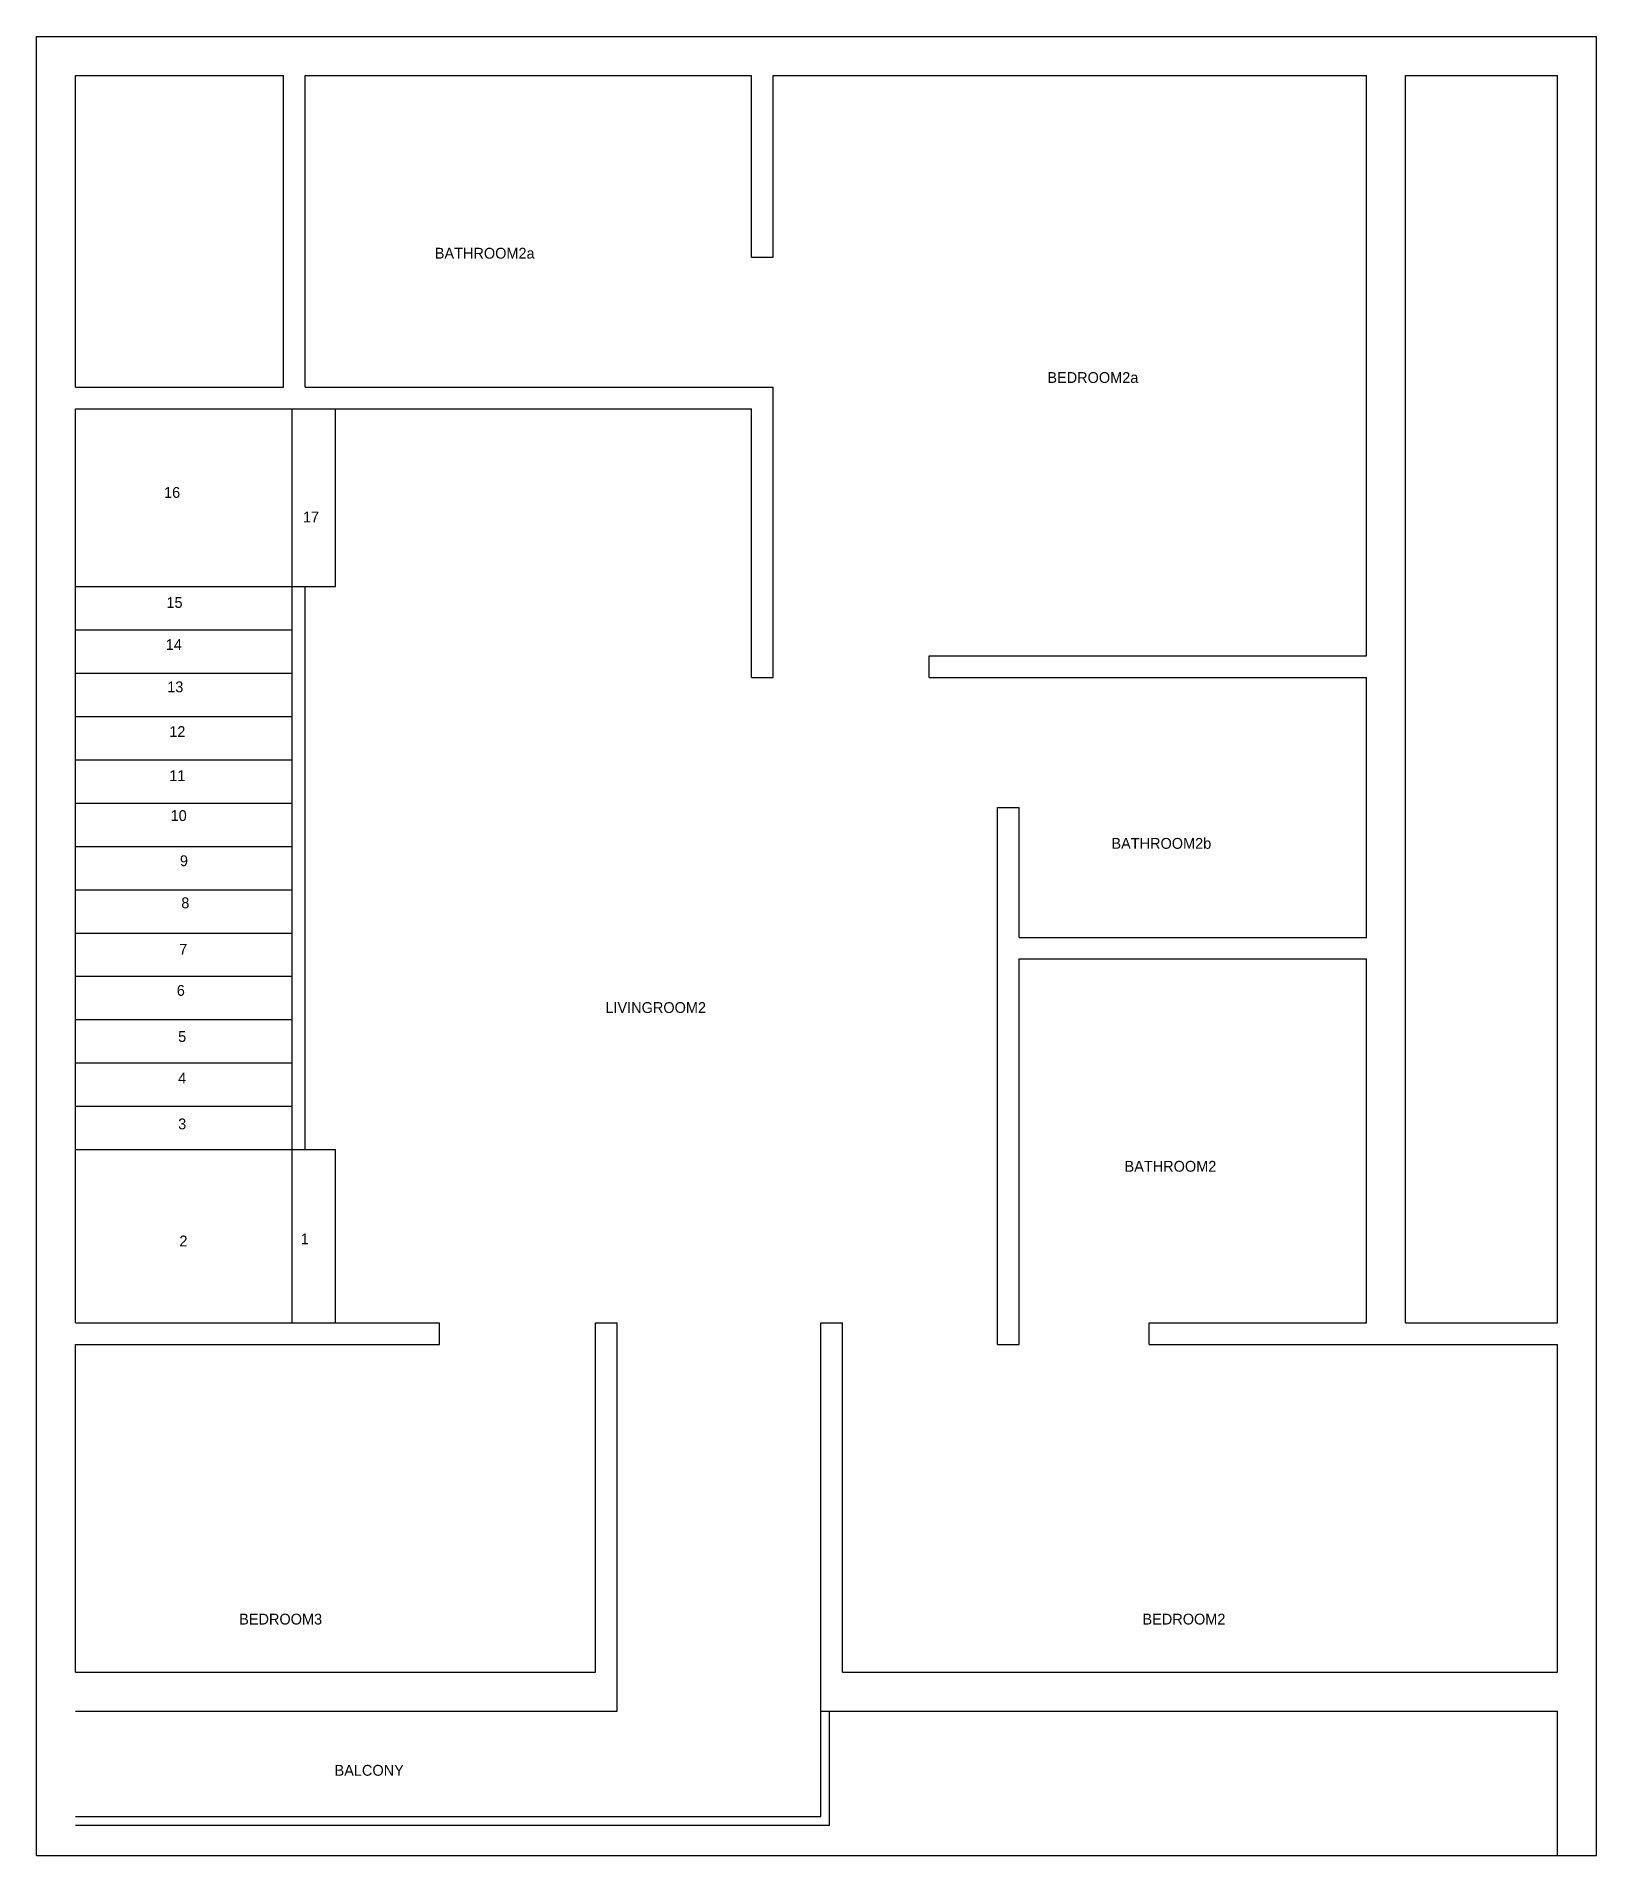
# Model space of a CAD drawing. Header units: metres. Extents: x 0 to 1501, y 0 to 420.
# Drawn here: x 530.8 to 890.8, y 0 to 420 of the extents above; entities that cross this region are included whole.
import ezdxf

# ---------------------------------------------------------------- set-up
doc = ezdxf.new("R2010")
doc.units = ezdxf.units.M
for name, color, linetype in [('Balcony', 7, 'Continuous'), ('BathRoom2', 7, 'Continuous'), ('BathRoom2a', 7, 'Continuous'), ('BathRoom2b', 7, 'Continuous'), ('BedRoom2', 7, 'Continuous'), ('BedRoom2a', 7, 'Continuous'), ('BedRoom3', 7, 'Continuous'), ('Boundary', 7, 'Continuous'), ('LivingRoom2', 7, 'Continuous'), ('Staircase', 7, 'Continuous')]:
    doc.layers.add(name, color=color, linetype=linetype)

msp = doc.modelspace()

# ---------------------------------------------------------------- texts
at = {"layer": 'Balcony', "insert": (599.61, 20.94), "char_height": 2.5, "attachment_point": 1}
msp.add_mtext('BALCONY', dxfattribs=at)
at = {"layer": 'BathRoom2', "insert": (781.89, 160.39), "char_height": 2.5, "attachment_point": 1}
msp.add_mtext('BATHROOM2', dxfattribs=at)
at = {"layer": 'BathRoom2a', "insert": (622.73, 371.19), "char_height": 2.5, "attachment_point": 1}
msp.add_mtext('BATHROOM2a', dxfattribs=at)
at = {"layer": 'BathRoom2b', "insert": (778.86, 234.94), "char_height": 2.5, "attachment_point": 1}
msp.add_mtext('BATHROOM2b', dxfattribs=at)
at = {"layer": 'BedRoom2', "insert": (786.03, 55.85), "char_height": 2.5, "attachment_point": 1}
msp.add_mtext('BEDROOM2', dxfattribs=at)
at = {"layer": 'BedRoom2a', "insert": (764.08, 342.49), "char_height": 2.5, "attachment_point": 1}
msp.add_mtext('BEDROOM2a', dxfattribs=at)
at = {"layer": 'BedRoom3', "insert": (577.6, 55.85), "char_height": 2.5, "attachment_point": 1}
msp.add_mtext('BEDROOM3', dxfattribs=at)
at = {"layer": 'LivingRoom2', "insert": (662.1, 197.04), "char_height": 2.5, "attachment_point": 1}
msp.add_mtext('LIVINGROOM2', dxfattribs=at)
at = {"layer": 'Staircase', "char_height": 2.5, "attachment_point": 1}
for s, insert in [('16', (560.27, 315.96)), ('17', (592.31, 310.28)), ('15', (560.82, 290.56)), ('14', (560.66, 280.84)), ('13', (560.99, 271.08)), ('12', (561.47, 260.75)), ('11', (561.47, 250.59)), ('10', (561.78, 241.36)), ('9', (563.92, 230.93)), ('8', (564.25, 221.21)), ('7', (563.76, 210.49)), ('6', (563.2, 200.99)), ('5', (563.52, 190.35)), ('4', (563.52, 180.77)), ('3', (563.52, 170.18)), ('2', (563.8, 143.15)), ('1', (591.82, 143.63))]:
    msp.add_mtext(s, dxfattribs=dict(at, insert=insert))

# ---------------------------------------------------------------- linework, layer by layer
at = {"layer": 'Balcony'}
for p, q in [((539.81, 33.38), (664.81, 33.38)), ((711.81, 9), (711.81, 33.38)), ((713.81, 7), (713.81, 33.38)), ((539.81, 9), (711.81, 9)), ((539.81, 7), (713.81, 7))]:
    msp.add_line(p, q, dxfattribs=at)
at = {"layer": 'BathRoom2'}
for p, q in [((757.58, 207), (837.68, 207)), ((757.58, 118), (757.58, 207)), ((837.68, 123), (837.68, 207)), ((787.58, 123), (837.68, 123)), ((787.58, 118), (787.58, 123)), ((752.58, 118), (757.58, 118))]:
    msp.add_line(p, q, dxfattribs=at)
at = {"layer": 'BathRoom2a'}
for p, q in [((592.81, 411), (695.81, 411)), ((592.81, 339), (592.81, 411)), ((695.81, 369), (695.81, 411)), ((695.81, 369), (700.81, 369)), ((592.81, 339), (700.81, 339))]:
    msp.add_line(p, q, dxfattribs=at)
at = {"layer": 'BathRoom2b'}
for p, q in [((736.81, 272), (837.68, 272)), ((837.68, 212), (837.68, 272)), ((752.58, 242), (757.58, 242)), ((757.58, 212), (757.58, 242)), ((757.58, 212), (837.68, 212))]:
    msp.add_line(p, q, dxfattribs=at)
at = {"layer": 'BedRoom2'}
for p, q in [((711.81, 33.38), (711.81, 123)), ((716.81, 42.38), (716.81, 123)), ((787.58, 118), (881.81, 118)), ((881.81, 42.38), (881.81, 118)), ((716.81, 42.38), (881.81, 42.38))]:
    msp.add_line(p, q, dxfattribs=at)
at = {"layer": 'BedRoom2a'}
for p, q in [((700.81, 369), (700.81, 411)), ((700.81, 411), (837.68, 411)), ((837.68, 277), (837.68, 411)), ((700.81, 272), (700.81, 339)), ((736.81, 277), (837.68, 277)), ((736.81, 272), (736.81, 277))]:
    msp.add_line(p, q, dxfattribs=at)
at = {"layer": 'BedRoom3'}
for p, q in [((623.81, 118), (623.81, 123)), ((659.81, 42.38), (659.81, 123)), ((664.81, 33.38), (664.81, 123)), ((539.81, 42.38), (539.81, 118)), ((539.81, 118), (623.81, 118)), ((539.81, 42.38), (659.81, 42.38))]:
    msp.add_line(p, q, dxfattribs=at)
at = {"layer": 'Boundary'}
for p, q in [((530.81, 0), (530.81, 420)), ((530.81, 420), (890.81, 420)), ((890.81, 0), (890.81, 420)), ((539.81, 411), (587.81, 411)), ((539.81, 339), (539.81, 411)), ((587.81, 339), (587.81, 411)), ((846.68, 411), (881.81, 411)), ((846.68, 123), (846.68, 411)), ((881.81, 123), (881.81, 411)), ((539.81, 339), (587.81, 339)), ((846.68, 123), (881.81, 123)), ((711.81, 33.38), (881.81, 33.38)), ((881.81, 0), (881.81, 33.38)), ((530.81, 0), (890.81, 0))]:
    msp.add_line(p, q, dxfattribs=at)
at = {"layer": 'LivingRoom2'}
for p, q in [((695.81, 272), (695.81, 334)), ((695.81, 272), (700.81, 272)), ((752.58, 118), (752.58, 242)), ((659.81, 123), (664.81, 123)), ((711.81, 123), (716.81, 123))]:
    msp.add_line(p, q, dxfattribs=at)
at = {"layer": 'Staircase'}
for p, q in [((539.81, 334), (695.81, 334)), ((539.81, 123), (539.81, 334)), ((589.81, 123), (589.81, 334)), ((599.81, 293), (599.81, 334)), ((539.81, 293), (599.81, 293)), ((592.81, 163), (592.81, 293)), ((539.81, 283), (589.81, 283)), ((539.81, 273), (589.81, 273)), ((539.81, 263), (589.81, 263)), ((539.81, 253), (589.81, 253)), ((539.81, 243), (589.81, 243)), ((539.81, 233), (589.81, 233)), ((539.81, 223), (589.81, 223)), ((539.81, 223), (589.81, 223)), ((539.81, 213), (589.81, 213)), ((539.81, 203), (589.81, 203)), ((539.81, 193), (589.81, 193)), ((539.81, 183), (589.81, 183)), ((539.81, 173), (589.81, 173)), ((539.81, 163), (599.81, 163)), ((599.81, 123), (599.81, 163)), ((539.81, 123), (623.81, 123))]:
    msp.add_line(p, q, dxfattribs=at)

msp.set_redraw_order([(e.dxf.handle, doc.entitydb.next_handle()) for e in msp.query("TEXT MTEXT ATTDEF DIMENSION ARC_DIMENSION")])  # texts and dimensions are drawn at this point

doc.saveas('drawing.dxf')
